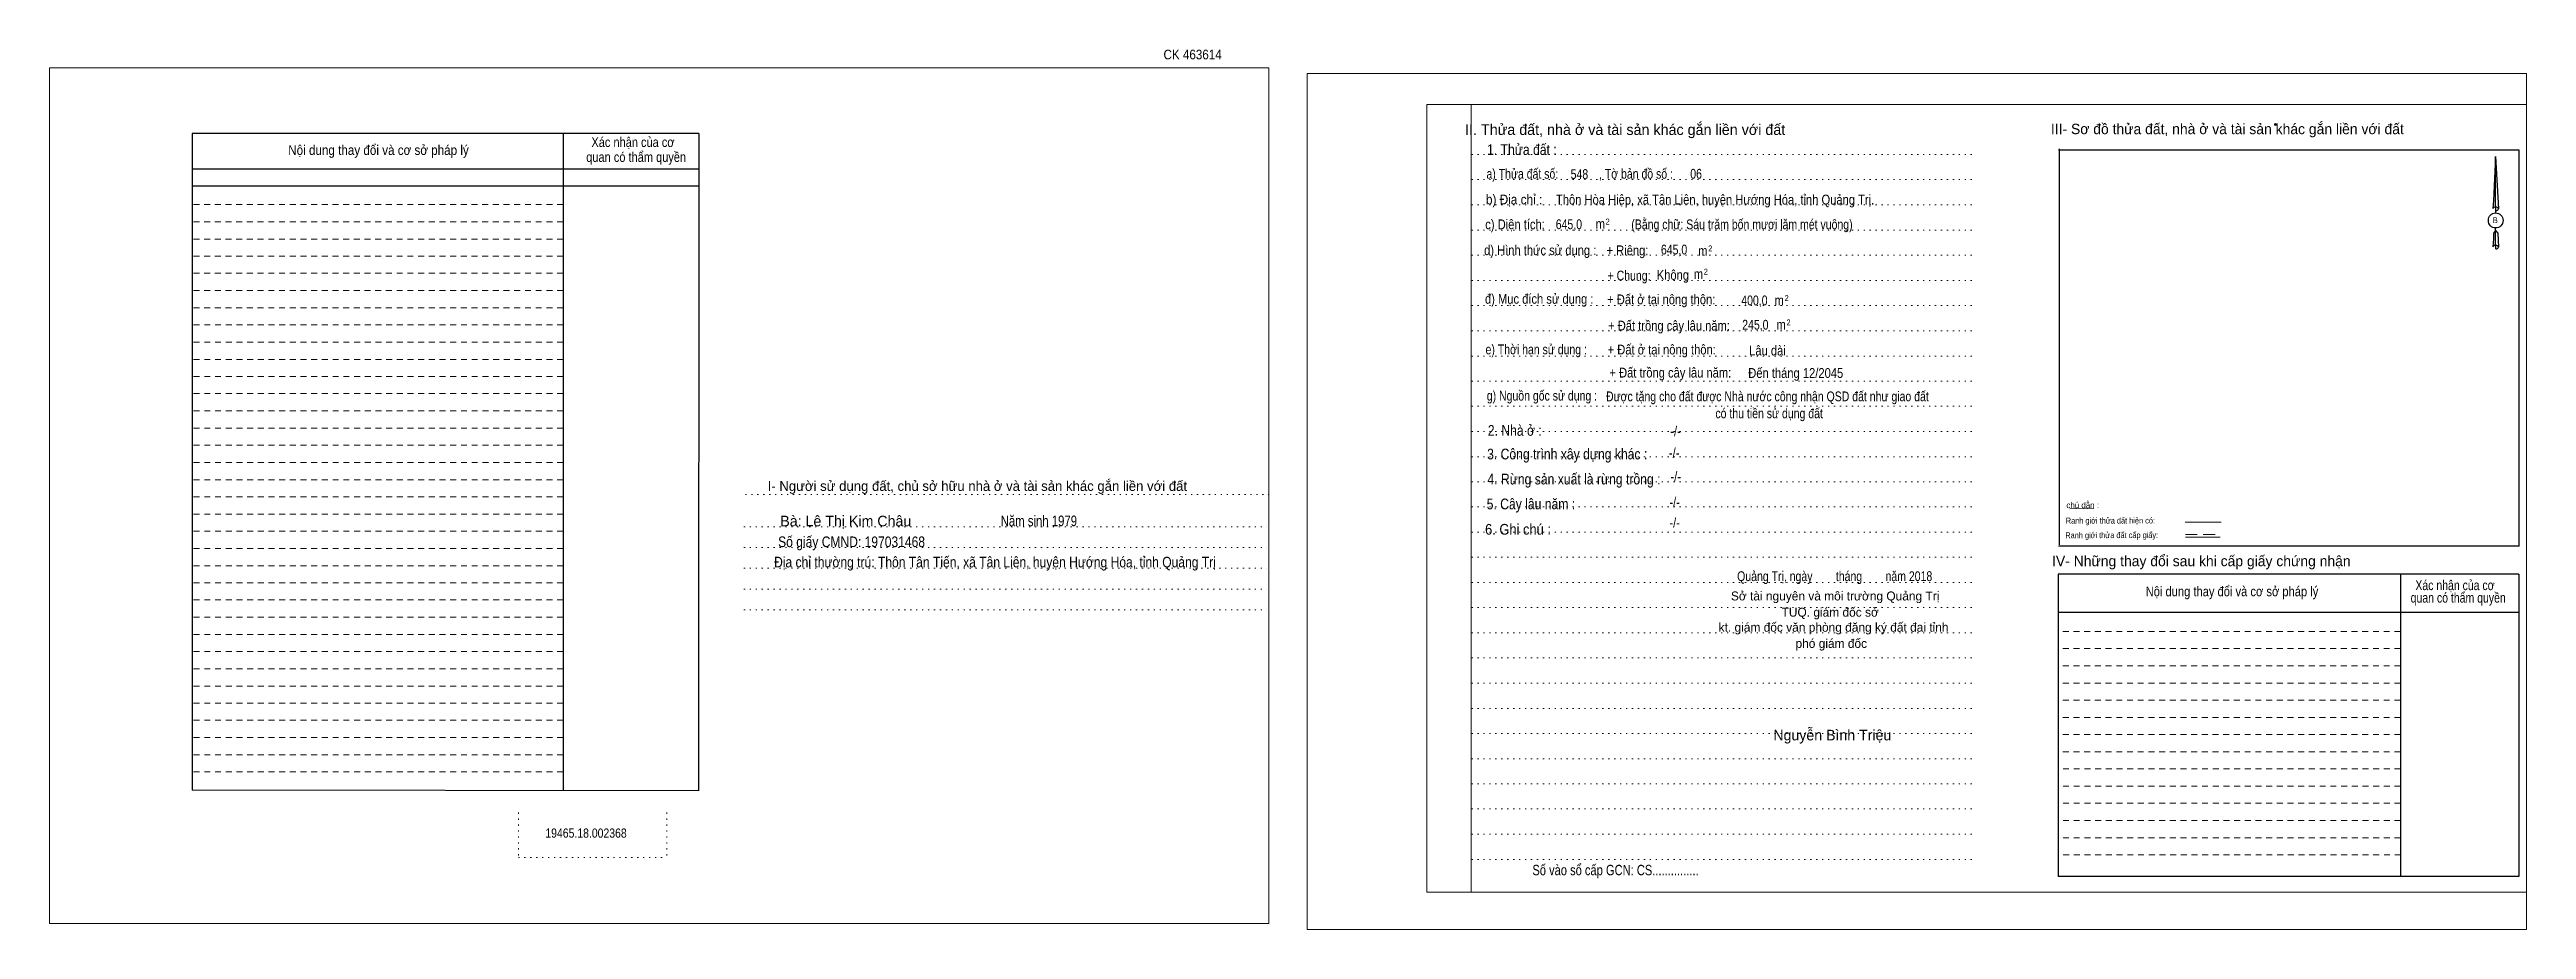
# Model space of a CAD drawing. Header units: metres. Extents: x 548819 to 549486, y 1838172 to 1838316.
# Drawn here: x 548818.6 to 549131.3, y 1838197.9 to 1838308.9 of the extents above; entities that cross this region are included whole.
import ezdxf
from ezdxf.enums import TextEntityAlignment as Align

# ---------------------------------------------------------------- set-up
doc = ezdxf.new("R2010")
doc.units = ezdxf.units.M
doc.header["$LTSCALE"] = 0.5
doc.header["$PDMODE"] = 32
doc.header["$PDSIZE"] = 0.25
for name, pattern in [('DOTTED', [1.5, 0.3, -1.2]), ('MEDIUM_DASHED', [4.5, 3, -1.5]), ('SHORT_DASHED', [2.7, 1.5, -1.2])]:
    doc.linetypes.add(name, pattern=pattern)
for name, color, linetype, lineweight in [('1', 7, 'DOTTED', 13), ('10', 7, 'Continuous', 13), ('18', 7, 'Continuous', 25), ('2', 7, 'SHORT_DASHED', 13), ('28', 7, 'Continuous', 13), ('55', 7, 'Continuous', 13)]:
    doc.layers.add(name, color=color, linetype=linetype, lineweight=lineweight)
for name, color, linetype in [('13', 7, 'Continuous'), ('40', 7, 'Continuous'), ('9', 7, 'Continuous')]:
    doc.layers.add(name, color=color, linetype=linetype)

msp = doc.modelspace()

# ---------------------------------------------------------------- texts
at = {"layer": '10'}
for s, height, p in [('TUQ. giám đốc sở', 1.125, (549043.39, 1838237.38)), ('kt. giám đốc văn phòng đăng ký đất đai tỉnh', 1.125, (549043.82, 1838235.48)), ('phó giám đốc', 1.125, (549043.53, 1838233.44)), ('Nguyễn Bình Triệu', 1.335, (549043.66, 1838221.77))]:
    msp.add_text(s, height=height, dxfattribs=at).set_placement(p, align=Align.CENTER)
at = {"layer": '13', "width": 0.8}
for s, p in [('Được tặng cho đất được Nhà nước công nhận QSD đất như giao đất', (549035.465, 1838264.56)), ('có thu tiền sử dụng đất', (549035.685, 1838262.42))]:
    msp.add_text(s, height=1.24, dxfattribs=at).set_placement(p, align=Align.CENTER)
at = {"layer": '18'}
for s, height, p in [('II. Thửa đất, nhà ở và tài sản khác gắn liền với đất', 1.35, (549017.515, 1838298.17)), ('Sở tài nguyên và môi trường Quảng Trị', 1.125, (549044.015, 1838239.43))]:
    msp.add_text(s, height=height, dxfattribs=at).set_placement(p, align=Align.CENTER)
for s, height, width, p in [('1. Thửa đất :', 1.35, 0.85, (549004.47, 1838295.65)), ('a) Thửa đất số:              , Tờ bản đồ số : ', 1.238, 0.8, (549011.955, 1838292.65)), ('548', 1.24, 0.8, (549011.735, 1838292.61)), ('06', 1.24, 0.8, (549026.465, 1838292.65)), ('b) Địa chỉ : ', 1.238, 0.9, (549003.7, 1838289.41)), (' Thôn Hòa Hiệp, xã Tân Liên, huyện Hướng Hóa, tỉnh Quảng Trị.', 1.24, 0.85, (549028.665, 1838289.39)), ('c) Diện tích: ', 1.24, 0.85, (549003.805, 1838286.27)), ('2', 0.75, 0.75, (549015.295, 1838286.87)), ('(Bằng chữ: Sáu trăm bốn mươi lăm mét vuông)', 1.24, 0.8, (549032.255, 1838286.27)), ('B', 0.75, 0.9, (549127.34, 1838287.04)), ('645,0', 1.24, 0.8, (549010.405, 1838286.28)), (' m', 1.238, 0.85, (549014.18, 1838286.33)), ('d) Hình thức sử dụng :', 1.238, 0.85, (549006.785, 1838283.01)), ('+ Riêng: ', 1.238, 0.85, (549017.995, 1838282.99)), ('645,0', 1.24, 0.8, (549023.685, 1838283.09)), (' m', 1.238, 0.85, (549027.12, 1838282.93)), ('2', 0.75, 0.75, (549028.255, 1838283.47)), ('đ) Mục đích sử dụng :', 1.238, 0.85, (549006.66, 1838276.87)), ('       + Chung:', 1.238, 0.8, (549016.71, 1838279.81)), ('Không', 1.238, 0.85, (549023.535, 1838279.89)), (' m', 1.238, 0.85, (549026.56, 1838280.01)), ('2', 0.75, 0.75, (549027.695, 1838280.55)), ('+ Đất ở tại nông thôn:', 1.24, 0.85, (549022.065, 1838276.8)), ('400,0', 1.24, 0.8, (549033.825, 1838276.67)), (' m', 1.238, 0.85, (549036.76, 1838276.69)), ('2', 0.75, 0.75, (549037.895, 1838277.21)), ('+ Đất trồng cây lâu năm:', 1.238, 0.85, (549023.045, 1838273.49)), ('245,0', 1.24, 0.8, (549033.945, 1838273.6)), (' m', 1.238, 0.85, (549037, 1838273.62)), ('2', 0.75, 0.75, (549038.135, 1838274.14)), ('e) Thời hạn sử dụng :', 1.238, 0.8, (549006.285, 1838270.49)), ('+ Đất ở tại nông thôn:', 1.24, 0.85, (549022.125, 1838270.47)), ('+ Đất trồng cây lâu năm:', 1.238, 0.85, (549023.21, 1838267.56)), ('Đến tháng 12/2045', 1.24, 0.85, (549039.04, 1838267.51)), ('Lâu dài', 1.24, 0.85, (549035.475, 1838270.35)), ('g) Nguồn gốc sử dụng :', 1.238, 0.8, (549007.005, 1838264.65)), ('2. Nhà ở :', 1.35, 0.85, (549003.575, 1838260.21)), ('3. Công trình xây dựng khác :', 1.35, 0.85, (549010.195, 1838257.23)), ('4. Rừng sản xuất là rừng trồng :', 1.35, 0.85, (549011.045, 1838254.07)), ('5. Cây lâu năm :', 1.35, 0.85, (549005.615, 1838250.93)), ('6. Ghi chú :', 1.35, 0.9, (549003.985, 1838247.73)), ('Quảng Trị, ngày        tháng        năm 2018', 1.24, 0.8, (549043.96, 1838241.87)), ('19465.18.002368', 1.16, 0.85, (548886.34, 1838209.49)), ('Số vào sổ cấp GCN: CS...............', 1.312, 0.8, (549016.29, 1838204.75))]:
    msp.add_text(s, height=height, dxfattribs=dict(at, width=width)).set_placement(p, align=Align.CENTER)
at = {"layer": '2'}
for s, width, p in [('Nội dung thay đổi và cơ sở pháp lý', 0.9, (548860.145, 1838295.65)), ('Nội dung thay đổi và cơ sở pháp lý', 0.9, (548860.145, 1838295.65)), ('Xác nhận của cơ', 0.85, (548892.265, 1838296.65)), ('Xác nhận của cơ', 0.85, (548892.265, 1838296.65)), (' quan có thẩm quyền', 0.85, (548892.475, 1838294.77)), (' quan có thẩm quyền', 0.85, (548892.475, 1838294.77))]:
    msp.add_text(s, height=1.223, dxfattribs=dict(at, width=width)).set_placement(p, align=Align.CENTER)
at = {"layer": '28'}
for s, height, p in [('III- Sơ đồ thửa đất, nhà ở và tài sản khác gắn liền với đất', 1.313, (549093.525, 1838298.27)), ('I- Người sử dụng đất, chủ sở hữu nhà ở và tài sản khác gắn liền với đất', 1.24, (548935.74, 1838253.25)), ('IV- Những thay đổi sau khi cấp giấy chứng nhận', 1.313, (549090.24, 1838243.75))]:
    msp.add_text(s, height=height, dxfattribs=at).set_placement(p, align=Align.CENTER)
for s, height, width, p in [('-/-', 1.238, 0.85, (549023.87, 1838260.16)), ('-/-', 1.238, 0.85, (549023.695, 1838257.43)), ('-/-', 1.238, 0.85, (549023.895, 1838254.45)), ('Năm sinh 1979', 1.34, 0.8, (548943.5, 1838248.8)), ('-/-', 1.238, 0.85, (549023.755, 1838251.21)), ('Số giấy CMND: 197031468', 1.34, 0.85, (548919.86, 1838246.16)), ('-/-', 1.238, 0.85, (549023.755, 1838248.61)), ('Địa chỉ thường trú: Thôn Tân Tiến, xã Tân Liên, huyện Hướng Hóa, tỉnh Quảng Trị', 1.34, 0.85, (548937.965, 1838243.6)), ('Nội dung thay đổi và cơ sở pháp lý', 1.238, 0.85, (549094.11, 1838239.95)), ('Xác nhận của cơ', 1.238, 0.8, (549122.255, 1838240.73)), (' quan có thẩm quyền', 1.238, 0.8, (549122.48, 1838239.15))]:
    msp.add_text(s, height=height, dxfattribs=dict(at, width=width)).set_placement(p, align=Align.CENTER)
at = {"layer": '40', "width": 0.9}
msp.add_text('CK 463614', height=1.22, dxfattribs=at).set_placement((548962.91, 1838307.71), align=Align.CENTER)
at = {"layer": '55'}
msp.add_text('chú dẫn :', height=0.748, rotation=359.974, dxfattribs=at).set_placement((549075.2648, 1838251.0789), align=Align.CENTER)
at = {"layer": '55', "width": 0.9}
for s, p in [('Ranh giới thửa đất cấp giấy:', (549078.9291, 1838247.2929)), ('Ranh giới thửa đất hiện có:', (549078.7591, 1838249.1324))]:
    msp.add_text(s, height=0.748, rotation=0.135, dxfattribs=at).set_placement(p, align=Align.CENTER)
at = {"layer": '9'}
msp.add_text('Bà: Lê Thị Kim Châu', height=1.34, dxfattribs=at).set_placement((548919.13, 1838248.78), align=Align.CENTER)

# ---------------------------------------------------------------- linework, layer by layer
at = {"layer": '1', "linetype": 'Continuous'}
for p, q in [((548992.46, 1838302.01), (549131.28, 1838302.01)), ((548992.46, 1838302.01), (548992.46, 1838202.63)), ((549131.28, 1838302.01), (549131.28, 1838201.79)), ((548992.46, 1838202.63), (549131.28, 1838202.63))]:
    msp.add_line(p, q, dxfattribs=at)
at = {"layer": '1'}
for p, q in [((548998.08, 1838302.01), (548998.08, 1838202.63)), ((548998.08, 1838302.01), (548998.08, 1838202.63)), ((548998.12, 1838295.71), (549061.54, 1838295.71)), ((548998.12, 1838292.53), (549061.54, 1838292.53)), ((548998.12, 1838289.35), (549061.54, 1838289.35)), ((548998.12, 1838286.17), (549061.54, 1838286.17)), ((548998.12, 1838282.99), (549061.54, 1838282.99)), ((548998.12, 1838279.81), (549061.54, 1838279.81)), ((548998.12, 1838276.63), (549061.54, 1838276.63)), ((548998.12, 1838273.47), (549061.54, 1838273.47)), ((548998.12, 1838270.27), (549061.54, 1838270.27)), ((548998.12, 1838267.11), (549061.54, 1838267.11)), ((548998.12, 1838263.93), (549061.54, 1838263.93)), ((548998.12, 1838260.75), (549061.54, 1838260.75)), ((548998.12, 1838257.57), (549061.54, 1838257.57)), ((548998.12, 1838254.41), (549061.54, 1838254.41)), ((548906.46, 1838252.79), (548972.5, 1838252.79)), ((548998.12, 1838251.23), (549061.54, 1838251.23)), ((548906.26, 1838248.73), (548972.28, 1838248.73)), ((548998.12, 1838248.05), (549061.54, 1838248.05)), ((548906.26, 1838246.11), (548972.28, 1838246.11)), ((548998.12, 1838244.87), (549061.54, 1838244.87)), ((548906.26, 1838243.49), (548972.28, 1838243.49)), ((548906.26, 1838240.87), (548972.28, 1838240.87)), ((548998.12, 1838241.69), (549061.54, 1838241.69)), ((548906.26, 1838238.23), (548972.28, 1838238.23)), ((548998.12, 1838238.53), (549061.54, 1838238.53)), ((548998.12, 1838235.35), (549061.54, 1838235.35)), ((548998.12, 1838232.17), (549061.54, 1838232.17)), ((548998.12, 1838228.99), (549061.54, 1838228.99)), ((548998.12, 1838225.81), (549061.54, 1838225.81)), ((548998.12, 1838222.63), (549061.54, 1838222.63)), ((548998.12, 1838219.45), (549061.54, 1838219.45)), ((548998.12, 1838216.27), (549061.54, 1838216.27)), ((548877.8, 1838212.65), (548877.8, 1838207.01)), ((548896.54, 1838212.65), (548896.54, 1838207.01)), ((548998.12, 1838213.11), (549061.54, 1838213.11)), ((548998.12, 1838209.93), (549061.54, 1838209.93)), ((548877.8, 1838207.01), (548896.54, 1838207.01)), ((548998.12, 1838206.75), (549061.54, 1838206.75))]:
    msp.add_line(p, q, dxfattribs=at)
at = {"layer": '1', "linetype": 'Continuous'}
for points in [[(548818.62, 1838198.65), (548972.52, 1838198.65), (548972.52, 1838306.65), (548818.62, 1838306.65)], [(548818.62, 1838306.65), (548972.52, 1838306.65), (548972.52, 1838198.65), (548818.62, 1838198.65)], [(548818.62, 1838198.65), (548972.52, 1838198.65), (548972.52, 1838306.65), (548818.62, 1838306.65)], [(548977.38, 1838197.91), (549131.28, 1838197.91), (549131.28, 1838305.91), (548977.38, 1838305.91)], [(548998.08, 1838302.01), (549131.28, 1838302.01), (549131.28, 1838202.63), (548998.08, 1838202.63)]]:
    msp.add_lwpolyline(points, close=True, dxfattribs=at)
at = {"layer": '18'}
for p, q in [((549127.38, 1838295.47), (549127.74, 1838288.85)), ((549127.38, 1838295.47), (549127.74, 1838288.85)), ((549127.38, 1838295.47), (549127.74, 1838288.85)), ((549127.1, 1838289.89), (549127.04, 1838288.87)), ((549127.38, 1838289.07), (549127.38, 1838288.81)), ((549127.38, 1838288.81), (549127.38, 1838288.63)), ((549127.38, 1838288.63), (549127.38, 1838288.37)), ((549127.38, 1838288.63), (549127.38, 1838288.37)), ((549127.38, 1838288.63), (549127.38, 1838288.37)), ((549127.74, 1838288.85), (549127.74, 1838288.87)), ((549127.38, 1838286.13), (549127.38, 1838286.43)), ((549127.38, 1838286.13), (549127.38, 1838286.43)), ((549127.38, 1838286.13), (549127.38, 1838286.43)), ((549127.38, 1838286.13), (549127.66, 1838285.77)), ((549127.38, 1838286.13), (549127.66, 1838285.77)), ((549127.38, 1838286.13), (549127.66, 1838285.77)), ((549127.66, 1838285.77), (549127.74, 1838284.03)), ((549127.66, 1838285.77), (549127.74, 1838284.03)), ((549127.66, 1838285.77), (549127.74, 1838284.03)), ((549127.38, 1838284.25), (549127.38, 1838284.01)), ((549127.38, 1838284.01), (549127.38, 1838283.81)), ((549127.74, 1838284.03), (549127.74, 1838284.05))]:
    msp.add_line(p, q, dxfattribs=at)
for points in [[(549127.38, 1838289.07), (549127.38, 1838295.47), (549127.1, 1838289.89)], [(549127.38, 1838284.25), (549127.38, 1838286.13), (549127.14, 1838285.77), (549127.1, 1838285.07), (549127.04, 1838284.05)]]:
    msp.add_lwpolyline(points, dxfattribs=at)
msp.add_ellipse((549127.3952, 1838287.3785), major_axis=(0, 0.9435), ratio=0.983453, dxfattribs=at)
for centre, start_param, end_param in [((549127.3955, 1838288.8324), 1.57079633, 3.07445202), ((549127.3955, 1838288.8324), 0.06714063, 1.57079633), ((549127.3955, 1838288.8324), 4.71238898, 6.28318531), ((549127.3955, 1838284.017), 2.49106941, 3.07427841), ((549127.3955, 1838284.017), 1.57079633, 2.49106941), ((549127.3955, 1838284.017), 0.06714063, 1.57079633), ((549127.3955, 1838284.017), 4.71238898, 6.28318531)]:
    msp.add_ellipse(centre, major_axis=(0.3401, 0), ratio=0.655448, start_param=start_param, end_param=end_param, dxfattribs=at)
at = {"layer": '2', "linetype": 'Continuous', "lineweight": 25}
for p, q in [((548900.56, 1838298.37), (548836.62, 1838298.37)), ((548836.62, 1838298.37), (548836.62, 1838215.49)), ((548883.44, 1838298.37), (548883.46, 1838215.43)), ((548900.56, 1838293.85), (548836.7, 1838293.85)), ((548900.56, 1838291.69), (548836.7, 1838291.69))]:
    msp.add_line(p, q, dxfattribs=at)
at = {"layer": '2'}
for p, q in [((548883.44, 1838289.39), (548836.6, 1838289.39)), ((548883.44, 1838287.21), (548836.6, 1838287.21)), ((548883.44, 1838287.21), (548836.62, 1838287.21)), ((548883.44, 1838285.03), (548836.62, 1838285.03)), ((548883.44, 1838282.87), (548836.62, 1838282.87)), ((548883.44, 1838280.71), (548836.62, 1838280.71)), ((548883.44, 1838278.53), (548836.62, 1838278.53)), ((548883.44, 1838276.37), (548836.62, 1838276.37)), ((548883.46, 1838274.19), (548836.62, 1838274.19)), ((548883.46, 1838272.03), (548836.62, 1838272.03)), ((548883.46, 1838269.85), (548836.62, 1838269.85)), ((548883.46, 1838267.69), (548836.62, 1838267.69)), ((548883.46, 1838265.53), (548836.62, 1838265.53)), ((548883.46, 1838263.35), (548836.62, 1838263.35)), ((548883.46, 1838261.17), (548836.62, 1838261.17)), ((548883.46, 1838259.01), (548836.62, 1838259.01)), ((548883.46, 1838256.83), (548836.62, 1838256.83)), ((548883.46, 1838254.67), (548836.62, 1838254.67)), ((548883.46, 1838252.51), (548836.62, 1838252.51)), ((548883.46, 1838250.33), (548836.62, 1838250.33)), ((548883.46, 1838248.17), (548836.62, 1838248.17)), ((548883.46, 1838245.99), (548836.62, 1838245.99)), ((548883.46, 1838243.81), (548836.62, 1838243.81)), ((548883.46, 1838241.65), (548836.62, 1838241.65)), ((548883.46, 1838239.49), (548836.62, 1838239.49)), ((548883.46, 1838237.31), (548836.62, 1838237.31)), ((548883.46, 1838235.15), (548836.62, 1838235.15)), ((548883.46, 1838232.97), (548836.62, 1838232.97)), ((549115.36, 1838233.35), (549072.18, 1838233.35)), ((548883.46, 1838230.81), (548836.62, 1838230.81)), ((548883.46, 1838228.63), (548836.62, 1838228.63)), ((549115.36, 1838231.19), (549072.18, 1838231.19)), ((549115.36, 1838229.01), (549072.18, 1838229.01)), ((548883.46, 1838226.47), (548836.62, 1838226.47)), ((549115.36, 1838226.83), (549072.18, 1838226.83)), ((548883.46, 1838224.31), (548836.62, 1838224.31)), ((548883.46, 1838222.13), (548836.62, 1838222.13)), ((549115.36, 1838224.67), (549072.18, 1838224.67)), ((549115.36, 1838222.51), (549072.18, 1838222.51)), ((548883.46, 1838219.95), (548836.62, 1838219.95)), ((549115.36, 1838220.33), (549072.18, 1838220.33)), ((548883.46, 1838217.79), (548836.62, 1838217.79)), ((549115.38, 1838218.17), (549072.18, 1838218.17)), ((549115.38, 1838215.99), (549072.18, 1838215.99)), ((549115.38, 1838213.83), (549072.18, 1838213.83)), ((549115.38, 1838211.65), (549072.18, 1838211.65)), ((549115.38, 1838209.49), (549072.18, 1838209.49)), ((549115.4, 1838207.33), (549072.18, 1838207.33))]:
    msp.add_line(p, q, dxfattribs=at)
at = {"layer": '2', "linetype": 'Continuous', "lineweight": 25}
msp.add_lwpolyline([(548900.56, 1838298.37), (548900.54, 1838215.39), (548836.62, 1838215.49)], dxfattribs=at)
at = {"layer": '28', "lineweight": 25}
for p, q in [((549072.28, 1838296.43), (549072.28, 1838246.45)), ((549130.36, 1838246.27), (549072.22, 1838246.27)), ((549115.36, 1838242.75), (549115.4, 1838204.59)), ((549130.32, 1838242.75), (549130.3, 1838204.59)), ((549130.3, 1838237.91), (549072.18, 1838237.91)), ((549130.3, 1838204.59), (549072.18, 1838204.59))]:
    msp.add_line(p, q, dxfattribs=at)
at = {"layer": '28', "linetype": 'SHORT_DASHED'}
msp.add_line((549115.36, 1838235.53), (549072.18, 1838235.53), dxfattribs=at)
at = {"layer": '28', "lineweight": 25}
for points in [[(549130.36, 1838246.27), (549130.36, 1838296.25), (549072.22, 1838296.25)], [(549130.32, 1838242.75), (549072.18, 1838242.75), (549072.18, 1838204.59)]]:
    msp.add_lwpolyline(points, dxfattribs=at)
at = {"layer": '28'}
msp.add_point((549099.58, 1838299.49), dxfattribs=at)
at = {"layer": '55'}
for p, q in [((549073.64, 1838250.99), (549076.68, 1838251.03)), ((549088.18, 1838249.29), (549092.76, 1838249.29)), ((549088.22, 1838247.43), (549092.62, 1838247.43)), ((549088.22, 1838247.43), (549092.62, 1838247.43))]:
    msp.add_line(p, q, dxfattribs=at)
at = {"layer": '55', "linetype": 'MEDIUM_DASHED'}
msp.add_line((549088.22, 1838247.77), (549092.72, 1838247.77), dxfattribs=at)

msp.set_redraw_order([(e.dxf.handle, doc.entitydb.next_handle()) for e in msp.query("TEXT MTEXT ATTDEF DIMENSION ARC_DIMENSION")])  # texts and dimensions are drawn at this point

doc.saveas('drawing.dxf')
